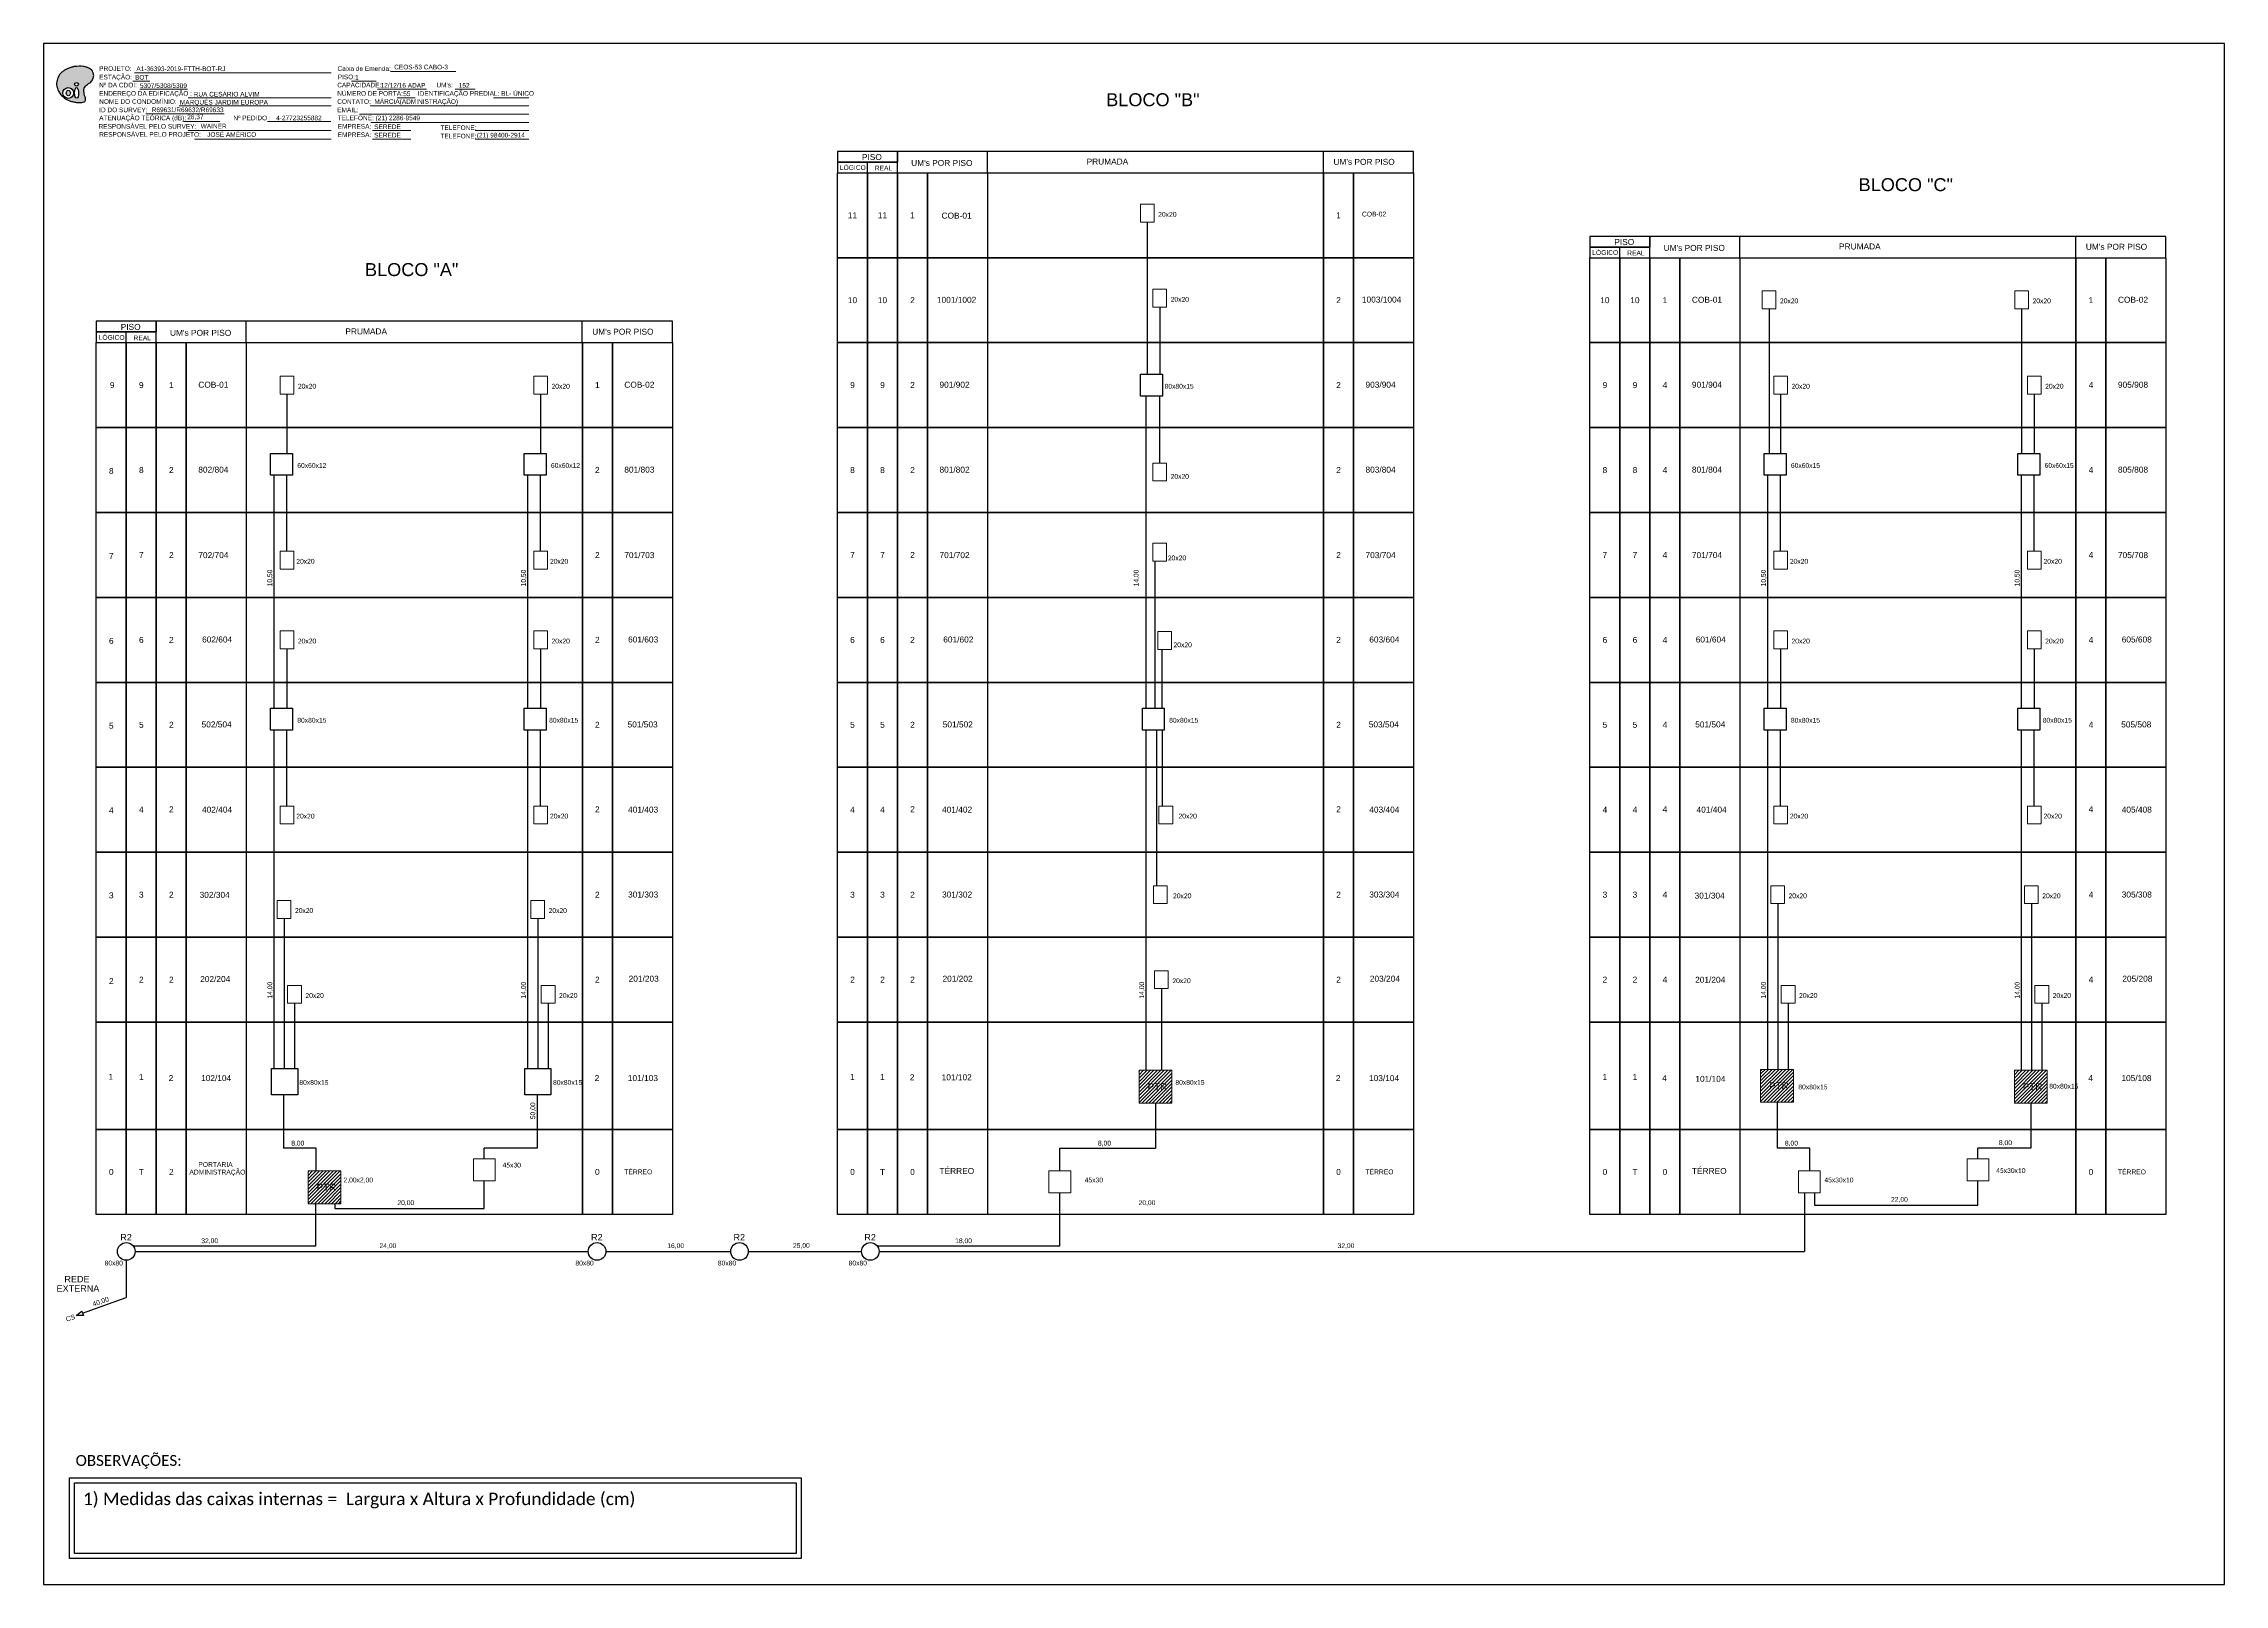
# Model space of a CAD drawing. Header units: millimetres. Extents: x 685560 to 956314, y 7459598 to 7518998.
# Drawn here: x 778887 to 862987, y 7459598 to 7518998 of the extents above; entities that cross this region are included whole.
import ezdxf
from ezdxf.enums import TextEntityAlignment as Align

# ---------------------------------------------------------------- set-up
doc = ezdxf.new("R2010")
doc.units = ezdxf.units.MM
doc.header["$LTSCALE"] = 3
doc.styles.add('ARIAL', font='arial.ttf')
doc.styles.add('WMF-Calibri0', font='calibri.ttf')

# ---------------------------------------------------------------- blocks, each defined once
blk = doc.blocks.new('OI')
h = blk.add_hatch(color=40)
edge = h.paths.add_edge_path()
edge.add_spline(control_points=[(4.35, -0.67), (3.92, -0.99), (3.26, -1.5), (2.81, -2.59), (2.9, -3.5), (3.06, -4.27), (3.31, -4.85), (3.37, -5.39), (3.4, -5.88), (3.2, -6.4), (2.54, -6.61), (1.65, -6.63), (0.55, -6.67), (-0.56, -6.42), (-1.61, -6.14), (-2.77, -5.61), (-3.92, -4.77), (-4.89, -3.7), (-5.34, -2.65), (-5.6, -1.94), (-5.85, -0.96), (-5.71, 0.47), (-5.1, 2.02), (-4.14, 3.02), (-3.3, 3.61), (-2.37, 4.16), (-1.36, 4.44), (-0.56, 4.7), (0.79, 4.85), (2.24, 4.97), (3.79, 4.57), (4.67, 4.21), (5.44, 3.65), (5.76, 2.99), (6.03, 2.21), (6.01, 1.46), (5.72, 0.64), (5.31, 0.08), (4.88, -0.38), (4.51, -0.55), (4.35, -0.67)], knot_values=[0, 0, 0, 0, 1.60434, 2.417191, 3.427595, 4.282808, 4.776746, 5.304182, 5.888771, 6.258406, 6.858137, 7.79129, 8.986195, 10.124242, 11.187857, 12.242908, 13.953784, 15.414161, 16.515391, 17.349188, 17.675853, 19.552021, 21.515531, 22.568638, 23.63245, 24.621084, 25.782718, 26.745347, 27.142653, 29.870543, 31.004649, 31.921532, 32.709589, 33.801391, 34.042471, 35.192333, 35.971461, 36.628871, 37.254359, 37.836911, 37.836911, 37.836911, 37.836911], degree=3, periodic=0)
h.paths.add_polyline_path([(1.13, -0.87, -1), (-0.04, -0.87, -1)], flags=16)
edge = h.paths.add_edge_path(flags=16)
edge.add_ellipse((0.56, -3.59), major_axis=(-0.02, 1.71), ratio=0.361305, start_angle=0, end_angle=360)
h.paths.add_polyline_path([(-0.36, -3.62, -1), (-3.8, -3.62, -1)], flags=16)
edge = h.paths.add_edge_path(flags=0)
edge.add_ellipse((-2.08, -3.62), major_axis=(0, 0.885), ratio=0.758294, start_angle=0, end_angle=360)
at = {"color": 40}
for centre, radius in [((-2.08, -3.62), 1.72), ((0.54, -0.87), 0.587)]:
    blk.add_circle(centre, radius, dxfattribs=at)
blk.add_ellipse((-2.08, -3.62), major_axis=(0, 0.885), ratio=0.758294, start_param=-3.141592653589792, end_param=3.141592653589792, dxfattribs=at)
blk.add_ellipse((0.56, -3.59), major_axis=(-0.02, 1.71), ratio=0.361305, dxfattribs=at)
at = {"color": 40, "start_tangent": (-0.800898, -0.598801), "end_tangent": (-0.800898, -0.598801)}
blk.add_spline([(4.35, -0.67), (3.2, -1.78), (2.9, -2.54), (2.92, -3.55), (3.12, -4.38), (3.28, -4.85), (3.37, -5.37), (3.35, -5.95), (3.2, -6.29), (2.66, -6.55), (1.73, -6.63), (0.54, -6.62), (-0.58, -6.41), (-1.6, -6.11), (-2.56, -5.67), (-3.95, -4.67), (-4.89, -3.56), (-5.37, -2.56), (-5.64, -1.78), (-5.72, -1.46), (-5.63, 0.42), (-4.84, 2.22), (-4.13, 2.99), (-3.27, 3.62), (-2.4, 4.09), (-1.3, 4.47), (-0.37, 4.72), (0.02, 4.77), (2.75, 4.8), (3.85, 4.53), (4.69, 4.16), (5.31, 3.68), (5.85, 2.73), (5.93, 2.5), (5.94, 1.35), (5.67, 0.62), (5.29, 0.08), (4.84, -0.36), (4.35, -0.67)], degree=3, dxfattribs=at)

msp = doc.modelspace()

# ---------------------------------------------------------------- hatches: boundary and pattern name
h = msp.add_hatch()
h.set_pattern_fill('ANSI31', color=1, scale=752.65218, style=0)
h.set_pattern_definition([(45, (798848.55, 7446712.27), (-66.52568, 66.52568), [])])
h.paths.add_polyline_path([(822398, 7479417), (821133, 7479417), (821133, 7478153), (822398, 7478153)])
h.paths.add_polyline_path([(821390, 7478580), (822186, 7478580), (822186, 7478986), (821390, 7478986)], flags=24)
h = msp.add_hatch()
h.set_pattern_fill('ANSI31', color=1, scale=752.65218, style=0)
h.set_pattern_definition([(45, (822819.56, 7446746.78), (-66.52568, 66.52568), [])])
h.paths.add_polyline_path([(846369, 7479452), (845104, 7479452), (845104, 7478187), (846369, 7478187)])
h.paths.add_polyline_path([(845361, 7478614), (846157, 7478614), (846157, 7479021), (845361, 7479021)], flags=24)
h = msp.add_hatch()
h.set_pattern_fill('ANSI31', color=1, scale=752.65218, style=0)
h.set_pattern_definition([(45, (832602.05, 7446712.27), (-66.52568, 66.52568), [])])
h.paths.add_polyline_path([(856151, 7479417), (854887, 7479417), (854887, 7478153), (856151, 7478153)])
h.paths.add_polyline_path([(855143, 7478580), (855940, 7478580), (855940, 7478986), (855143, 7478986)], flags=24)
h = msp.add_hatch()
h.set_pattern_fill('ANSI31', color=1, scale=752.65218, style=0)
h.set_pattern_definition([(45, (766803.12, 7442834.48), (-66.52568, 66.52568), [])])
h.paths.add_polyline_path([(790353, 7475539), (789088, 7475539), (789088, 7474275), (790353, 7474275)])
h.paths.add_polyline_path([(789344, 7474702), (790141, 7474702), (790141, 7475109), (789344, 7475109)], flags=24)

# ---------------------------------------------------------------- linework, layer by layer
for points in [[(778887, 7459598), (862987, 7459598), (862987, 7518998), (778887, 7518998)], [(809502, 7514019), (810660, 7514019), (810660, 7510745), (809502, 7510745)], [(810660, 7514019), (811817, 7514019), (811817, 7510745), (810660, 7510745)], [(811817, 7514019), (828246, 7514019), (828246, 7510745), (811817, 7510745)], [(811817, 7514019), (812974, 7514019), (812974, 7510745), (811817, 7510745)], [(812974, 7514019), (815289, 7514019), (815289, 7510745), (812974, 7510745)], [(828246, 7514019), (829403, 7514019), (829403, 7510745), (828246, 7510745)], [(829403, 7514019), (831718, 7514019), (831718, 7510745), (829403, 7510745)], [(809502, 7510745), (810660, 7510745), (810660, 7507471), (809502, 7507471)], [(810660, 7510745), (811817, 7510745), (811817, 7507471), (810660, 7507471)], [(811817, 7510745), (828246, 7510745), (828246, 7507471), (811817, 7507471)], [(811817, 7510745), (812974, 7510745), (812974, 7507471), (811817, 7507471)], [(812974, 7510745), (815289, 7510745), (815289, 7507471), (812974, 7507471)], [(828246, 7510745), (829403, 7510745), (829403, 7507471), (828246, 7507471)], [(829403, 7510745), (831718, 7510745), (831718, 7507471), (829403, 7507471)], [(838520, 7510745), (839677, 7510745), (839677, 7507471), (838520, 7507471)], [(839677, 7510745), (840834, 7510745), (840834, 7507471), (839677, 7507471)], [(840834, 7510745), (857264, 7510745), (857264, 7507471), (840834, 7507471)], [(840834, 7510745), (841992, 7510745), (841992, 7507471), (840834, 7507471)], [(841992, 7510745), (844306, 7510745), (844306, 7507471), (841992, 7507471)], [(857264, 7510745), (858421, 7510745), (858421, 7507471), (857264, 7507471)], [(858421, 7510745), (860735, 7510745), (860735, 7507471), (858421, 7507471)], [(780919, 7507471), (782076, 7507471), (782076, 7504196), (780919, 7504196)], [(782076, 7507471), (783233, 7507471), (783233, 7504196), (782076, 7504196)], [(783233, 7507471), (799663, 7507471), (799663, 7504196), (783233, 7504196)], [(783233, 7507471), (784391, 7507471), (784391, 7504196), (783233, 7504196)], [(784391, 7507471), (786705, 7507471), (786705, 7504196), (784391, 7504196)], [(799663, 7507471), (800820, 7507471), (800820, 7504196), (799663, 7504196)], [(800820, 7507471), (803135, 7507471), (803135, 7504196), (800820, 7504196)], [(809502, 7507471), (810660, 7507471), (810660, 7504196), (809502, 7504196)], [(810660, 7507471), (811817, 7507471), (811817, 7504196), (810660, 7504196)], [(811817, 7507471), (828246, 7507471), (828246, 7504196), (811817, 7504196)], [(811817, 7507471), (812974, 7507471), (812974, 7504196), (811817, 7504196)], [(812974, 7507471), (815289, 7507471), (815289, 7504196), (812974, 7504196)], [(828246, 7507471), (829403, 7507471), (829403, 7504196), (828246, 7504196)], [(829403, 7507471), (831718, 7507471), (831718, 7504196), (829403, 7504196)], [(838520, 7507471), (839677, 7507471), (839677, 7504196), (838520, 7504196)], [(839677, 7507471), (840834, 7507471), (840834, 7504196), (839677, 7504196)], [(840834, 7507471), (857264, 7507471), (857264, 7504196), (840834, 7504196)], [(840834, 7507471), (841992, 7507471), (841992, 7504196), (840834, 7504196)], [(841992, 7507471), (844306, 7507471), (844306, 7504196), (841992, 7504196)], [(857264, 7507471), (858421, 7507471), (858421, 7504196), (857264, 7504196)], [(858421, 7507471), (860735, 7507471), (860735, 7504196), (858421, 7504196)], [(780919, 7504196), (782076, 7504196), (782076, 7500922), (780919, 7500922)], [(782076, 7504196), (783233, 7504196), (783233, 7500922), (782076, 7500922)], [(783233, 7504196), (799663, 7504196), (799663, 7500922), (783233, 7500922)], [(783233, 7504196), (784391, 7504196), (784391, 7500922), (783233, 7500922)], [(784391, 7504196), (786705, 7504196), (786705, 7500922), (784391, 7500922)], [(799663, 7504196), (800820, 7504196), (800820, 7500922), (799663, 7500922)], [(800820, 7504196), (803135, 7504196), (803135, 7500922), (800820, 7500922)], [(809502, 7504196), (810660, 7504196), (810660, 7500922), (809502, 7500922)], [(810660, 7504196), (811817, 7504196), (811817, 7500922), (810660, 7500922)], [(811817, 7504196), (828246, 7504196), (828246, 7500922), (811817, 7500922)], [(811817, 7504196), (812974, 7504196), (812974, 7500922), (811817, 7500922)], [(812974, 7504196), (815289, 7504196), (815289, 7500922), (812974, 7500922)], [(828246, 7504196), (829403, 7504196), (829403, 7500922), (828246, 7500922)], [(829403, 7504196), (831718, 7504196), (831718, 7500922), (829403, 7500922)], [(838520, 7504196), (839677, 7504196), (839677, 7500922), (838520, 7500922)], [(839677, 7504196), (840834, 7504196), (840834, 7500922), (839677, 7500922)], [(840834, 7504196), (857264, 7504196), (857264, 7500922), (840834, 7500922)], [(840834, 7504196), (841992, 7504196), (841992, 7500922), (840834, 7500922)], [(841992, 7504196), (844306, 7504196), (844306, 7500922), (841992, 7500922)], [(857264, 7504196), (858421, 7504196), (858421, 7500922), (857264, 7500922)], [(858421, 7504196), (860735, 7504196), (860735, 7500922), (858421, 7500922)], [(780919, 7500922), (782076, 7500922), (782076, 7497647), (780919, 7497647)], [(782076, 7500922), (783233, 7500922), (783233, 7497647), (782076, 7497647)], [(783233, 7500922), (799663, 7500922), (799663, 7497647), (783233, 7497647)], [(783233, 7500922), (784391, 7500922), (784391, 7497647), (783233, 7497647)], [(784391, 7500922), (786705, 7500922), (786705, 7497647), (784391, 7497647)], [(799663, 7500922), (800820, 7500922), (800820, 7497647), (799663, 7497647)], [(800820, 7500922), (803135, 7500922), (803135, 7497647), (800820, 7497647)], [(809502, 7500922), (810660, 7500922), (810660, 7497647), (809502, 7497647)], [(810660, 7500922), (811817, 7500922), (811817, 7497647), (810660, 7497647)], [(811817, 7500922), (828246, 7500922), (828246, 7497647), (811817, 7497647)], [(811817, 7500922), (812974, 7500922), (812974, 7497647), (811817, 7497647)], [(812974, 7500922), (815289, 7500922), (815289, 7497647), (812974, 7497647)], [(828246, 7500922), (829403, 7500922), (829403, 7497647), (828246, 7497647)], [(829403, 7500922), (831718, 7500922), (831718, 7497647), (829403, 7497647)], [(838520, 7500922), (839677, 7500922), (839677, 7497647), (838520, 7497647)], [(839677, 7500922), (840834, 7500922), (840834, 7497647), (839677, 7497647)], [(840834, 7500922), (857264, 7500922), (857264, 7497647), (840834, 7497647)], [(840834, 7500922), (841992, 7500922), (841992, 7497647), (840834, 7497647)], [(841992, 7500922), (844306, 7500922), (844306, 7497647), (841992, 7497647)], [(857264, 7500922), (858421, 7500922), (858421, 7497647), (857264, 7497647)], [(858421, 7500922), (860735, 7500922), (860735, 7497647), (858421, 7497647)], [(780919, 7497647), (782076, 7497647), (782076, 7494373), (780919, 7494373)], [(782076, 7497647), (783233, 7497647), (783233, 7494373), (782076, 7494373)], [(783233, 7497647), (799663, 7497647), (799663, 7494373), (783233, 7494373)], [(783233, 7497647), (784391, 7497647), (784391, 7494373), (783233, 7494373)], [(784391, 7497647), (786705, 7497647), (786705, 7494373), (784391, 7494373)], [(799663, 7497647), (800820, 7497647), (800820, 7494373), (799663, 7494373)], [(800820, 7497647), (803135, 7497647), (803135, 7494373), (800820, 7494373)], [(809502, 7497647), (810660, 7497647), (810660, 7494373), (809502, 7494373)], [(810660, 7497647), (811817, 7497647), (811817, 7494373), (810660, 7494373)], [(811817, 7497647), (828246, 7497647), (828246, 7494373), (811817, 7494373)], [(811817, 7497647), (812974, 7497647), (812974, 7494373), (811817, 7494373)], [(812974, 7497647), (815289, 7497647), (815289, 7494373), (812974, 7494373)], [(828246, 7497647), (829403, 7497647), (829403, 7494373), (828246, 7494373)], [(829403, 7497647), (831718, 7497647), (831718, 7494373), (829403, 7494373)], [(838520, 7497647), (839677, 7497647), (839677, 7494373), (838520, 7494373)], [(839677, 7497647), (840834, 7497647), (840834, 7494373), (839677, 7494373)], [(840834, 7497647), (857264, 7497647), (857264, 7494373), (840834, 7494373)], [(840834, 7497647), (841992, 7497647), (841992, 7494373), (840834, 7494373)], [(841992, 7497647), (844306, 7497647), (844306, 7494373), (841992, 7494373)], [(857264, 7497647), (858421, 7497647), (858421, 7494373), (857264, 7494373)], [(858421, 7497647), (860735, 7497647), (860735, 7494373), (858421, 7494373)], [(780919, 7494373), (782076, 7494373), (782076, 7491099), (780919, 7491099)], [(782076, 7494373), (783233, 7494373), (783233, 7491099), (782076, 7491099)], [(783233, 7494373), (799663, 7494373), (799663, 7491099), (783233, 7491099)], [(783233, 7494373), (784391, 7494373), (784391, 7491099), (783233, 7491099)], [(784391, 7494373), (786705, 7494373), (786705, 7491099), (784391, 7491099)], [(799663, 7494373), (800820, 7494373), (800820, 7491099), (799663, 7491099)], [(800820, 7494373), (803135, 7494373), (803135, 7491099), (800820, 7491099)], [(809502, 7494373), (810660, 7494373), (810660, 7491099), (809502, 7491099)], [(810660, 7494373), (811817, 7494373), (811817, 7491099), (810660, 7491099)], [(811817, 7494373), (828246, 7494373), (828246, 7491099), (811817, 7491099)], [(811817, 7494373), (812974, 7494373), (812974, 7491099), (811817, 7491099)], [(812974, 7494373), (815289, 7494373), (815289, 7491099), (812974, 7491099)], [(828246, 7494373), (829403, 7494373), (829403, 7491099), (828246, 7491099)], [(829403, 7494373), (831718, 7494373), (831718, 7491099), (829403, 7491099)], [(838520, 7494373), (839677, 7494373), (839677, 7491099), (838520, 7491099)], [(839677, 7494373), (840834, 7494373), (840834, 7491099), (839677, 7491099)], [(840834, 7494373), (857264, 7494373), (857264, 7491099), (840834, 7491099)], [(840834, 7494373), (841992, 7494373), (841992, 7491099), (840834, 7491099)], [(841992, 7494373), (844306, 7494373), (844306, 7491099), (841992, 7491099)], [(857264, 7494373), (858421, 7494373), (858421, 7491099), (857264, 7491099)], [(858421, 7494373), (860735, 7494373), (860735, 7491099), (858421, 7491099)], [(780919, 7491099), (782076, 7491099), (782076, 7487824), (780919, 7487824)], [(782076, 7491099), (783233, 7491099), (783233, 7487824), (782076, 7487824)], [(783233, 7491099), (799663, 7491099), (799663, 7487824), (783233, 7487824)], [(783233, 7491099), (784391, 7491099), (784391, 7487824), (783233, 7487824)], [(784391, 7491099), (786705, 7491099), (786705, 7487824), (784391, 7487824)], [(799663, 7491099), (800820, 7491099), (800820, 7487824), (799663, 7487824)], [(800820, 7491099), (803135, 7491099), (803135, 7487824), (800820, 7487824)], [(809502, 7491099), (810660, 7491099), (810660, 7487824), (809502, 7487824)], [(810660, 7491099), (811817, 7491099), (811817, 7487824), (810660, 7487824)], [(811817, 7491099), (828246, 7491099), (828246, 7487824), (811817, 7487824)], [(811817, 7491099), (812974, 7491099), (812974, 7487824), (811817, 7487824)], [(812974, 7491099), (815289, 7491099), (815289, 7487824), (812974, 7487824)], [(828246, 7491099), (829403, 7491099), (829403, 7487824), (828246, 7487824)], [(829403, 7491099), (831718, 7491099), (831718, 7487824), (829403, 7487824)], [(838520, 7491099), (839677, 7491099), (839677, 7487824), (838520, 7487824)], [(839677, 7491099), (840834, 7491099), (840834, 7487824), (839677, 7487824)], [(840834, 7491099), (857264, 7491099), (857264, 7487824), (840834, 7487824)], [(840834, 7491099), (841992, 7491099), (841992, 7487824), (840834, 7487824)], [(841992, 7491099), (844306, 7491099), (844306, 7487824), (841992, 7487824)], [(857264, 7491099), (858421, 7491099), (858421, 7487824), (857264, 7487824)], [(858421, 7491099), (860735, 7491099), (860735, 7487824), (858421, 7487824)], [(780919, 7487824), (782076, 7487824), (782076, 7484550), (780919, 7484550)], [(782076, 7487824), (783233, 7487824), (783233, 7484550), (782076, 7484550)], [(783233, 7487824), (799663, 7487824), (799663, 7484550), (783233, 7484550)], [(783233, 7487824), (784391, 7487824), (784391, 7484550), (783233, 7484550)], [(784391, 7487824), (786705, 7487824), (786705, 7484550), (784391, 7484550)], [(799663, 7487824), (800820, 7487824), (800820, 7484550), (799663, 7484550)], [(800820, 7487824), (803135, 7487824), (803135, 7484550), (800820, 7484550)], [(809502, 7487824), (810660, 7487824), (810660, 7484550), (809502, 7484550)], [(810660, 7487824), (811817, 7487824), (811817, 7484550), (810660, 7484550)], [(811817, 7487824), (828246, 7487824), (828246, 7484550), (811817, 7484550)], [(811817, 7487824), (812974, 7487824), (812974, 7484550), (811817, 7484550)], [(812974, 7487824), (815289, 7487824), (815289, 7484550), (812974, 7484550)], [(828246, 7487824), (829403, 7487824), (829403, 7484550), (828246, 7484550)], [(829403, 7487824), (831718, 7487824), (831718, 7484550), (829403, 7484550)], [(838520, 7487824), (839677, 7487824), (839677, 7484550), (838520, 7484550)], [(839677, 7487824), (840834, 7487824), (840834, 7484550), (839677, 7484550)], [(840834, 7487824), (857264, 7487824), (857264, 7484550), (840834, 7484550)], [(840834, 7487824), (841992, 7487824), (841992, 7484550), (840834, 7484550)], [(841992, 7487824), (844306, 7487824), (844306, 7484550), (841992, 7484550)], [(857264, 7487824), (858421, 7487824), (858421, 7484550), (857264, 7484550)], [(858421, 7487824), (860735, 7487824), (860735, 7484550), (858421, 7484550)], [(780919, 7484550), (782076, 7484550), (782076, 7481276), (780919, 7481276)], [(782076, 7484550), (783233, 7484550), (783233, 7481276), (782076, 7481276)], [(783233, 7484550), (799663, 7484550), (799663, 7481276), (783233, 7481276)], [(783233, 7484550), (784391, 7484550), (784391, 7481276), (783233, 7481276)], [(784391, 7484550), (786705, 7484550), (786705, 7481276), (784391, 7481276)], [(799663, 7484550), (800820, 7484550), (800820, 7481276), (799663, 7481276)], [(800820, 7484550), (803135, 7484550), (803135, 7481276), (800820, 7481276)], [(809502, 7484550), (810660, 7484550), (810660, 7481276), (809502, 7481276)], [(810660, 7484550), (811817, 7484550), (811817, 7481276), (810660, 7481276)], [(811817, 7484550), (828246, 7484550), (828246, 7481276), (811817, 7481276)], [(811817, 7484550), (812974, 7484550), (812974, 7481276), (811817, 7481276)], [(812974, 7484550), (815289, 7484550), (815289, 7481276), (812974, 7481276)], [(828246, 7484550), (829403, 7484550), (829403, 7481276), (828246, 7481276)], [(829403, 7484550), (831718, 7484550), (831718, 7481276), (829403, 7481276)], [(838520, 7484550), (839677, 7484550), (839677, 7481276), (838520, 7481276)], [(839677, 7484550), (840834, 7484550), (840834, 7481276), (839677, 7481276)], [(840834, 7484550), (857264, 7484550), (857264, 7481276), (840834, 7481276)], [(840834, 7484550), (841992, 7484550), (841992, 7481276), (840834, 7481276)], [(841992, 7484550), (844306, 7484550), (844306, 7481276), (841992, 7481276)], [(857264, 7484550), (858421, 7484550), (858421, 7481276), (857264, 7481276)], [(858421, 7484550), (860735, 7484550), (860735, 7481276), (858421, 7481276)], [(780919, 7481276), (782076, 7481276), (782076, 7477137), (780919, 7477137)], [(782076, 7481276), (783233, 7481276), (783233, 7477137), (782076, 7477137)], [(783233, 7481276), (799663, 7481276), (799663, 7477137), (783233, 7477137)], [(783233, 7481276), (784391, 7481276), (784391, 7477137), (783233, 7477137)], [(784391, 7481276), (786705, 7481276), (786705, 7477137), (784391, 7477137)], [(799663, 7481276), (800820, 7481276), (800820, 7477137), (799663, 7477137)], [(800820, 7481276), (803135, 7481276), (803135, 7477137), (800820, 7477137)], [(809502, 7481276), (810660, 7481276), (810660, 7477137), (809502, 7477137)], [(810660, 7481276), (811817, 7481276), (811817, 7477137), (810660, 7477137)], [(811817, 7481276), (828246, 7481276), (828246, 7477137), (811817, 7477137)], [(811817, 7481276), (812974, 7481276), (812974, 7477137), (811817, 7477137)], [(812974, 7481276), (815289, 7481276), (815289, 7477137), (812974, 7477137)], [(828246, 7481276), (829403, 7481276), (829403, 7477137), (828246, 7477137)], [(829403, 7481276), (831718, 7481276), (831718, 7477137), (829403, 7477137)], [(838520, 7481276), (839677, 7481276), (839677, 7477137), (838520, 7477137)], [(839677, 7481276), (840834, 7481276), (840834, 7477137), (839677, 7477137)], [(840834, 7481276), (857264, 7481276), (857264, 7477137), (840834, 7477137)], [(840834, 7481276), (841992, 7481276), (841992, 7477137), (840834, 7477137)], [(841992, 7481276), (844306, 7481276), (844306, 7477137), (841992, 7477137)], [(857264, 7481276), (858421, 7481276), (858421, 7477137), (857264, 7477137)], [(858421, 7481276), (860735, 7481276), (860735, 7477137), (858421, 7477137)], [(780919, 7477137), (782076, 7477137), (782076, 7473862), (780919, 7473862)], [(782076, 7477137), (783233, 7477137), (783233, 7473862), (782076, 7473862)], [(783233, 7477137), (799663, 7477137), (799663, 7473862), (783233, 7473862)], [(783233, 7477137), (784391, 7477137), (784391, 7473862), (783233, 7473862)], [(784391, 7477137), (786705, 7477137), (786705, 7473862), (784391, 7473862)], [(799663, 7477137), (800820, 7477137), (800820, 7473862), (799663, 7473862)], [(800820, 7477137), (803135, 7477137), (803135, 7473862), (800820, 7473862)], [(809502, 7477137), (810660, 7477137), (810660, 7473862), (809502, 7473862)], [(810660, 7477137), (811817, 7477137), (811817, 7473862), (810660, 7473862)], [(811817, 7477137), (828246, 7477137), (828246, 7473862), (811817, 7473862)], [(811817, 7477137), (812974, 7477137), (812974, 7473862), (811817, 7473862)], [(812974, 7477137), (815289, 7477137), (815289, 7473862), (812974, 7473862)], [(828246, 7477137), (829403, 7477137), (829403, 7473862), (828246, 7473862)], [(829403, 7477137), (831718, 7477137), (831718, 7473862), (829403, 7473862)], [(838520, 7477137), (839677, 7477137), (839677, 7473862), (838520, 7473862)], [(839677, 7477137), (840834, 7477137), (840834, 7473862), (839677, 7473862)], [(840834, 7477137), (857264, 7477137), (857264, 7473862), (840834, 7473862)], [(840834, 7477137), (841992, 7477137), (841992, 7473862), (840834, 7473862)], [(841992, 7477137), (844306, 7477137), (844306, 7473862), (841992, 7473862)], [(857264, 7477137), (858421, 7477137), (858421, 7473862), (857264, 7473862)], [(858421, 7477137), (860735, 7477137), (860735, 7473862), (858421, 7473862)], [(779881, 7463708), (808106, 7463708), (808106, 7460591), (779881, 7460591)], [(780081, 7463508), (807906, 7463508), (807906, 7460791), (780081, 7460791)]]:
    msp.add_lwpolyline(points, close=True)
at = {"color": 7, "lineweight": 0}
for points in [[(782386, 7517873), (789983, 7517873)], [(792267, 7517922), (794780, 7517922)], [(782334, 7517545), (782989, 7517545)], [(782601, 7517238), (784440, 7517238)], [(784457, 7516914), (789983, 7516914)], [(790763, 7517549), (791711, 7517549)], [(791768, 7517238), (793647, 7517238)], [(792526, 7516914), (793221, 7516914)], [(794762, 7517238), (795528, 7517238)], [(796243, 7516914), (797599, 7516914)], [(782832, 7516296), (785851, 7516296)], [(784116, 7516603), (789983, 7516603)], [(791075, 7516279), (797602, 7516279)], [(791479, 7516603), (797602, 7516603)], [(784286, 7516000), (785680, 7516000)], [(784457, 7515644), (789983, 7515644)], [(784706, 7515320), (789983, 7515320)], [(787519, 7516000), (789969, 7516000)], [(791504, 7515955), (797602, 7515955)], [(791565, 7515644), (793045, 7515644)], [(791565, 7515320), (793045, 7515320)], [(795525, 7515644), (797602, 7515644)], [(795525, 7515320), (797602, 7515320)]]:
    msp.add_lwpolyline(points, dxfattribs=at)
at = {"color": 0}
for points in [[(809502, 7514431), (811817, 7514431), (811817, 7514842), (809502, 7514842)], [(809502, 7514019), (811817, 7514019), (811817, 7514431), (809502, 7514431)], [(838520, 7511156), (840834, 7511156), (840834, 7511567), (838520, 7511567)], [(838520, 7510745), (840834, 7510745), (840834, 7511156), (838520, 7511156)], [(780919, 7507882), (783233, 7507882), (783233, 7508293), (780919, 7508293)], [(780919, 7507471), (783233, 7507471), (783233, 7507882), (780919, 7507882)]]:
    msp.add_lwpolyline(points, close=True, dxfattribs=at)
at = {"linetype": 'Continuous'}
for points in [[(810660, 7514019), (810660, 7514431)], [(815289, 7514019), (815289, 7514842)], [(839677, 7510745), (839677, 7511156)], [(844306, 7510745), (844306, 7511567)], [(782076, 7507471), (782076, 7507882)], [(786705, 7507471), (786705, 7508293)]]:
    msp.add_lwpolyline(points, dxfattribs=at)
for points in [[(811817, 7514019), (831718, 7514019), (831718, 7514842), (811817, 7514842), (811817, 7514842), (811817, 7514431)], [(828245, 7514019), (828245, 7514842)], [(821449, 7512114), (821449, 7506255)], [(840834, 7510745), (860735, 7510745), (860735, 7511567), (840834, 7511567), (840834, 7511567), (840834, 7511156)], [(857262, 7510745), (857262, 7511567)], [(821930, 7508840), (821930, 7506255)], [(845428, 7508780), (845428, 7503202)], [(855169, 7508780), (855169, 7503202)], [(783233, 7507471), (803135, 7507471), (803135, 7508293), (783233, 7508293), (783233, 7508293), (783233, 7507882)], [(799661, 7507471), (799661, 7508293)], [(788273, 7505489), (788273, 7503202)], [(798055, 7505489), (798055, 7503202)], [(821407, 7493379), (821407, 7505412)], [(821930, 7502827), (821930, 7505412)], [(845874, 7505489), (845874, 7503202)], [(855656, 7505489), (855656, 7503202)], [(787783, 7493379), (787783, 7502359)], [(788273, 7499429), (788273, 7502359)], [(797565, 7493379), (797565, 7502359)], [(798055, 7499429), (798055, 7502359)], [(845384, 7493379), (845384, 7502359)], [(845874, 7499429), (845874, 7502359)], [(855166, 7493379), (855166, 7502359)], [(855656, 7499429), (855656, 7502359)], [(821735, 7499051), (821735, 7493379)], [(788273, 7495665), (788273, 7493379)], [(798055, 7495665), (798055, 7493379)], [(822026, 7493379), (822026, 7495646)], [(845874, 7495665), (845874, 7493379)], [(855656, 7495665), (855656, 7493379)], [(787783, 7489261), (787783, 7492536)], [(788273, 7489606), (788273, 7492536)], [(797565, 7489261), (797565, 7492536)], [(798055, 7489606), (798055, 7492536)], [(821407, 7489261), (821407, 7492536)], [(821820, 7486532), (821820, 7492536)], [(822033, 7489606), (822033, 7492536)], [(845384, 7489261), (845384, 7492536)], [(845874, 7489606), (845874, 7492536)], [(855166, 7489261), (855166, 7492536)], [(855656, 7489606), (855656, 7492536)], [(787783, 7479485), (787783, 7489261)], [(797565, 7479485), (797565, 7489261)], [(821407, 7479417), (821407, 7489261)], [(845384, 7479452), (845384, 7489261)], [(855166, 7479417), (855166, 7489261)], [(845760, 7485842), (845760, 7479452)], [(855543, 7485842), (855543, 7479417)], [(788159, 7485276), (788159, 7479485)], [(797942, 7485276), (797942, 7479485)], [(821996, 7482568), (821996, 7479417)], [(788564, 7482002), (788564, 7479485)], [(798346, 7482002), (798346, 7479485)], [(846164, 7482002), (846164, 7479452)], [(855947, 7482002), (855947, 7479417)], [(788144, 7478473), (788144, 7476410)], [(797926, 7478473), (797926, 7476410)], [(845737, 7478187), (845737, 7476410)], [(821766, 7478153), (821766, 7476410)], [(855527, 7478153), (855527, 7476410)], [(789396, 7475539), (789396, 7476410), (788144, 7476410)], [(797926, 7476410), (797926, 7476410), (795882, 7476410)], [(795882, 7475998), (795882, 7476410)], [(818075, 7475539), (818075, 7476410), (821766, 7476410)], [(846997, 7475539), (846997, 7476410), (845737, 7476410)], [(855527, 7476410), (855527, 7476410), (853483, 7476410)], [(853483, 7475998), (853483, 7476410)], [(790122, 7474275), (790122, 7474094), (795882, 7474094), (795882, 7475155)], [(847175, 7474696), (847175, 7474221), (853483, 7474221), (853483, 7475155)]]:
    msp.add_lwpolyline(points)
at = {"color": 0, "lineweight": 0}
for points in [[(821184, 7512804), (821713, 7512804), (821713, 7512114), (821184, 7512114)], [(821665, 7509529), (822195, 7509529), (822195, 7508840), (821665, 7508840)], [(845163, 7509470), (845693, 7509470), (845693, 7508780), (845163, 7508780)], [(854904, 7509470), (855434, 7509470), (855434, 7508780), (854904, 7508780)], [(788008, 7506178), (788538, 7506178), (788538, 7505489), (788008, 7505489)], [(797790, 7506178), (798320, 7506178), (798320, 7505489), (797790, 7505489)], [(845609, 7506178), (846138, 7506178), (846138, 7505489), (845609, 7505489)], [(855391, 7506178), (855921, 7506178), (855921, 7505489), (855391, 7505489)], [(822195, 7502137), (821665, 7502137), (821665, 7502827), (822195, 7502827)], [(788538, 7498740), (788008, 7498740), (788008, 7499429), (788538, 7499429)], [(798320, 7498740), (797790, 7498740), (797790, 7499429), (798320, 7499429)], [(821662, 7499740), (822192, 7499740), (822192, 7499051), (821662, 7499051)], [(846138, 7498740), (845609, 7498740), (845609, 7499429), (846138, 7499429)], [(855921, 7498740), (855391, 7498740), (855391, 7499429), (855921, 7499429)], [(788008, 7496355), (788538, 7496355), (788538, 7495665), (788008, 7495665)], [(797790, 7496355), (798320, 7496355), (798320, 7495665), (797790, 7495665)], [(821859, 7496336), (822389, 7496336), (822389, 7495646), (821859, 7495646)], [(845609, 7496355), (846138, 7496355), (846138, 7495665), (845609, 7495665)], [(855391, 7496355), (855921, 7496355), (855921, 7495665), (855391, 7495665)], [(788538, 7488917), (788008, 7488917), (788008, 7489606), (788538, 7489606)], [(798320, 7488917), (797790, 7488917), (797790, 7489606), (798320, 7489606)], [(822429, 7488917), (821899, 7488917), (821899, 7489606), (822429, 7489606)], [(846138, 7488917), (845609, 7488917), (845609, 7489606), (846138, 7489606)], [(855921, 7488917), (855391, 7488917), (855391, 7489606), (855921, 7489606)], [(787894, 7485966), (788424, 7485966), (788424, 7485276), (787894, 7485276)], [(797677, 7485966), (798207, 7485966), (798207, 7485276), (797677, 7485276)], [(822216, 7485842), (821686, 7485842), (821686, 7486532), (822216, 7486532)], [(845495, 7486532), (846025, 7486532), (846025, 7485842), (845495, 7485842)], [(855278, 7486532), (855808, 7486532), (855808, 7485842), (855278, 7485842)], [(821731, 7483258), (822261, 7483258), (822261, 7482568), (821731, 7482568)], [(788299, 7482691), (788828, 7482691), (788828, 7482002), (788299, 7482002)], [(798081, 7482691), (798611, 7482691), (798611, 7482002), (798081, 7482002)], [(845900, 7482691), (846429, 7482691), (846429, 7482002), (845900, 7482002)], [(855682, 7482691), (856212, 7482691), (856212, 7482002), (855682, 7482002)]]:
    msp.add_lwpolyline(points, close=True, dxfattribs=at)
at = {"color": 1}
for points in [[(821192, 7506255), (822035, 7506255), (822035, 7505412), (821192, 7505412)], [(787640, 7503202), (788483, 7503202), (788483, 7502359), (787640, 7502359)], [(797422, 7503202), (798265, 7503202), (798265, 7502359), (797422, 7502359)], [(845241, 7503202), (846084, 7503202), (846084, 7502359), (845241, 7502359)], [(855023, 7503202), (855866, 7503202), (855866, 7502359), (855023, 7502359)], [(787640, 7493379), (788483, 7493379), (788483, 7492536), (787640, 7492536)], [(797422, 7493379), (798265, 7493379), (798265, 7492536), (797422, 7492536)], [(821264, 7493379), (822107, 7493379), (822107, 7492536), (821264, 7492536)], [(845241, 7493379), (846084, 7493379), (846084, 7492536), (845241, 7492536)], [(855023, 7493379), (855866, 7493379), (855866, 7492536), (855023, 7492536)], [(787677, 7479485), (788689, 7479485), (788689, 7478473), (787677, 7478473)], [(797440, 7479485), (798451, 7479485), (798451, 7478473), (797440, 7478473)]]:
    msp.add_lwpolyline(points, close=True, dxfattribs=at)
at = {"color": 1, "lineweight": 0}
for points in [[(821133, 7479417), (822398, 7479417), (822398, 7478153), (821133, 7478153)], [(845104, 7479452), (846369, 7479452), (846369, 7478187), (845104, 7478187)], [(854887, 7479417), (856151, 7479417), (856151, 7478153), (854887, 7478153)], [(789088, 7475539), (790353, 7475539), (790353, 7474275), (789088, 7474275)]]:
    msp.add_lwpolyline(points, close=True, dxfattribs=at)
at = {"lineweight": 0}
for points in [[(795461, 7475998), (796304, 7475998), (796304, 7475155), (795461, 7475155)], [(853062, 7475998), (853905, 7475998), (853905, 7475155), (853062, 7475155)], [(817653, 7475539), (818496, 7475539), (818496, 7474696), (817653, 7474696)], [(846558, 7475539), (847401, 7475539), (847401, 7474696), (846558, 7474696)]]:
    msp.add_lwpolyline(points, close=True, dxfattribs=at)
at = {"color": 3}
for points in [[(782336, 7472653), (789380, 7472653), (789380, 7474275)], [(811030, 7472653), (818075, 7472653), (818075, 7474696)], [(846795, 7474696), (846795, 7472434)], [(782415, 7472434), (799891, 7472434)], [(800571, 7472434), (805384, 7472434)], [(806064, 7472434), (810429, 7472434)], [(811109, 7472434), (846795, 7472434)]]:
    msp.add_lwpolyline(points, dxfattribs=at)
at = {"color": 1}
for points in [[(782075, 7472094), (782069, 7470654)], [(780392, 7470050), (782069, 7470654)], [(780422, 7469966), (780147, 7469962), (780361, 7470135), (780422, 7469966)]]:
    msp.add_lwpolyline(points, dxfattribs=at)
for centre in [(782075, 7472434), (800231, 7472434), (805724, 7472434), (810769, 7472434)]:
    msp.add_circle(centre, 340)

# ---------------------------------------------------------------- block references
at = {"color": 7, "xscale": 121.392392519577, "yscale": 121.392392553389, "zscale": 121.3923925163967, "rotation": 0.1532895858424417}
msp.add_blockref('OI', (780090, 7517535), dxfattribs=at)

# ---------------------------------------------------------------- texts
at = {"color": 7, "lineweight": 0, "style": 'ARIAL'}
for s, height, p in [('PROJETO:', 179.3, (781030, 7517947)), ('ESTAÇÃO:', 179.3, (781030, 7517619)), ('Caixa de Emenda:', 179.27, (790221, 7517947)), ('PISO:', 179.3, (790229, 7517624)), ('Nº DA CDOI:', 179.27, (781030, 7517312)), ('ENDEREÇO DA EDIFICAÇÃO :', 179.27, (781030, 7516989)), ('NOME DO CONDOMÍNIO:', 179.27, (781030, 7516677)), ('CAPACIDADE:', 179.27, (790211, 7517312)), ('CONTATO:  MÁRCIA(ADMINISTRAÇÃO) ', 179.27, (790211, 7516677)), ('NÚMERO DE PORTA:', 179.27, (790211, 7516989)), ('IDENTIFICAÇÃO PREDIAL: BL- ÚNICO', 179.27, (793319, 7516989)), ("UM's:", 179.3, (794035, 7517312)), ('ATENUAÇÃO TEÓRICA (dB):', 179.27, (781030, 7516043)), ('ID DO SURVEY:', 179.27, (781030, 7516354)), ('Nº PEDIDO :   4-27723255882', 179.27, (786205, 7516043)), ('EMAIL:', 179.3, (790211, 7516354)), ('TELEFONE: (21) 2286-9549 ', 179.27, (790229, 7516043)), ('RESPONSÁVEL PELO SURVEY:', 179.27, (781006, 7515719)), ('RESPONSÁVEL PELO PROJETO:', 179.27, (781030, 7515408)), ('EMPRESA:', 179.3, (790229, 7515719)), ('EMPRESA:', 179.3, (790229, 7515395)), ('TELEFONE:', 179.3, (794189, 7515668)), ('TELEFONE:', 179.3, (794189, 7515345))]:
    msp.add_text(s, height=height, dxfattribs=at).set_placement(p)
at = {"color": 7, "style": 'ARIAL'}
for s, height, p in [('BOT', 179.3, (782414, 7517610)), ('A1-36393-2019-FTTH-BOT-RJ ', 179.27, (782465, 7517938)), ('1', 179, (790898, 7517609)), ('CEOS-53 CABO-3', 179.27, (792407, 7518006)), ('MARQUÊS JARDIM EUROPA', 179.27, (784143, 7516649)), ('RUA CESÁRIO ALVIM', 179.27, (784674, 7516960)), ('12/12/16 ADAP', 179.27, (791885, 7517300)), ('55', 179.3, (792755, 7516974)), ('152', 179.3, (794897, 7517298)), ('R69631/R69632/R69633', 179.27, (783058, 7516357)), ('26,37', 179.3, (784426, 7516084)), ('WAINER', 179.3, (784946, 7515728)), ('JOSÉ AMÉRICO', 179.27, (785195, 7515404)), ('SEREDE', 179.3, (791635, 7515704)), ('SEREDE', 179.3, (791635, 7515380)), ('(21) 98400-2914', 179.27, (795595, 7515380))]:
    msp.add_text(s, height=height, dxfattribs=at).set_placement(p)
msp.add_text('5307/5308/5309', height=179.27, dxfattribs=at).set_placement((783509, 7517290), align=Align.CENTER)
at = {"color": 4, "style": 'ARIAL'}
for s, p in [('BLOCO "B"', (819865, 7516586)), ('BLOCO "C"', (848882, 7513311)), ('BLOCO "A"', (791281, 7510037))]:
    msp.add_text(s, height=500, dxfattribs=at).set_placement(p)
at = {"color": 0, "style": 'ARIAL'}
for s, height, p in [('  LÓGICO', 184, (809451, 7514127)), ('     PISO', 230, (809998, 7514511)), ("UM's POR PISO", 230, (812344, 7514283)), ('PRUMADA', 230, (819109, 7514337)), ("UM's POR PISO", 230, (828628, 7514326)), ('    REAL', 184, (810655, 7514110)), ('  LÓGICO', 184, (838468, 7510853)), ('     PISO', 230, (839016, 7511237)), ('    REAL', 184, (839672, 7510835)), ("UM's POR PISO", 230, (841361, 7511009)), ('PRUMADA', 230, (848126, 7511063)), ("UM's POR PISO", 230, (857645, 7511051)), ('  LÓGICO', 184, (780868, 7507579)), ('     PISO', 230, (781415, 7507963)), ('    REAL', 184, (782071, 7507561)), ("UM's POR PISO", 230, (783761, 7507734)), ('PRUMADA', 230, (790525, 7507789)), ("UM's POR PISO", 230, (800044, 7507777))]:
    msp.add_text(s, height=height, dxfattribs=at).set_placement(p)
for s, height, style, p in [('COB-01', 230, 'ARIAL', (813516, 7512253)), ('20x20', 185.4, 'WMF-Calibri0', (821866, 7512324)), ('COB-02', 185.4, 'ARIAL', (829727, 7512334)), ('1001/1002', 230, 'ARIAL', (813336, 7509006)), ('20x20', 185.4, 'WMF-Calibri0', (822347, 7509049)), ('1003/1004', 230, 'ARIAL', (829727, 7509016)), ('COB-01', 230, 'ARIAL', (842453, 7509008)), ('20x20', 185.4, 'WMF-Calibri0', (845845, 7508990)), ('20x20', 185.4, 'WMF-Calibri0', (855587, 7508990)), ('COB-02', 230, 'ARIAL', (858883, 7509008)), ('COB-01', 230, 'ARIAL', (784853, 7505734)), ('COB-02', 230, 'ARIAL', (801282, 7505734)), ('901/902', 230, 'ARIAL', (813436, 7505734)), ('903/904', 230, 'ARIAL', (829865, 7505734)), ('901/904', 230, 'ARIAL', (842453, 7505734)), ('905/908', 230, 'ARIAL', (858883, 7505734)), ('20x20', 185.4, 'WMF-Calibri0', (788690, 7505698)), ('20x20', 185.4, 'WMF-Calibri0', (798472, 7505698)), ('80x80x15', 185.4, 'ARIAL', (822117, 7505696)), ('20x20', 185.4, 'WMF-Calibri0', (846291, 7505698)), ('20x20', 185.4, 'WMF-Calibri0', (856073, 7505698)), ('802/804', 230, 'ARIAL', (784853, 7502460)), ('60x60x12 ', 185.4, 'ARIAL', (788670, 7502643)), ('60x60x12', 185.4, 'ARIAL', (798452, 7502643)), ('801/803', 230, 'ARIAL', (801282, 7502460)), ('801/802', 230, 'ARIAL', (813436, 7502460)), ('803/804', 230, 'ARIAL', (829865, 7502460)), ('801/804', 230, 'ARIAL', (842453, 7502460)), ('60x60x15', 185.4, 'ARIAL', (846271, 7502643)), ('60x60x15', 185.4, 'ARIAL', (856053, 7502643)), ('805/808', 230, 'ARIAL', (858883, 7502460)), ('20x20', 185.4, 'WMF-Calibri0', (822347, 7502221)), ('702/704', 230, 'ARIAL', (784853, 7499163)), ('701/703', 230, 'ARIAL', (801282, 7499163)), ('701/702', 230, 'ARIAL', (813436, 7499163)), ('20x20', 185.4, 'WMF-Calibri0', (822239, 7499079)), ('703/704', 230, 'ARIAL', (829865, 7499163)), ('701/704', 230, 'ARIAL', (842453, 7499163)), ('705/708', 230, 'ARIAL', (858883, 7499163)), ('20x20', 185.4, 'WMF-Calibri0', (788627, 7498949)), ('20x20', 185.4, 'WMF-Calibri0', (798410, 7498949)), ('20x20', 185.4, 'WMF-Calibri0', (846228, 7498949)), ('20x20', 185.4, 'WMF-Calibri0', (856011, 7498949)), ('602/604', 230, 'ARIAL', (784998, 7495911)), ('20x20', 185.4, 'WMF-Calibri0', (788690, 7495875)), ('20x20', 185.4, 'WMF-Calibri0', (798472, 7495875)), ('601/603', 230, 'ARIAL', (801427, 7495911)), ('601/602', 230, 'ARIAL', (813582, 7495911)), ('20x20', 185.4, 'WMF-Calibri0', (822459, 7495728)), ('603/604', 230, 'ARIAL', (830011, 7495911)), ('601/604', 230, 'ARIAL', (842599, 7495911)), ('20x20', 185.4, 'WMF-Calibri0', (846291, 7495875)), ('20x20', 185.4, 'WMF-Calibri0', (856073, 7495875)), ('605/608', 230, 'ARIAL', (859028, 7495911)), ('502/504', 230, 'ARIAL', (784979, 7492636)), ('80x80x15 ', 185.4, 'ARIAL', (788670, 7492820)), ('80x80x15', 185.4, 'ARIAL', (798382, 7492820)), ('501/503', 230, 'ARIAL', (801408, 7492636)), ('501/502', 230, 'ARIAL', (813562, 7492636)), ('80x80x15 ', 185.4, 'ARIAL', (822294, 7492820)), ('503/504', 230, 'ARIAL', (829991, 7492636)), ('501/504', 230, 'ARIAL', (842580, 7492636)), ('80x80x15', 185.4, 'ARIAL', (846271, 7492820)), ('80x80x15', 185.4, 'ARIAL', (855983, 7492820)), ('505/508', 230, 'ARIAL', (859009, 7492636)), ('402/404', 230, 'ARIAL', (784996, 7489353)), ('20x20', 185.4, 'WMF-Calibri0', (788627, 7489126)), ('20x20', 185.4, 'WMF-Calibri0', (798410, 7489126)), ('401/403', 230, 'ARIAL', (801427, 7489353)), ('401/402', 230, 'ARIAL', (813535, 7489353)), ('20x20', 185.4, 'WMF-Calibri0', (822652, 7489126)), ('403/404', 230, 'ARIAL', (830011, 7489353)), ('401/404', 230, 'ARIAL', (842633, 7489353)), ('20x20', 185.4, 'WMF-Calibri0', (846228, 7489126)), ('20x20', 185.4, 'WMF-Calibri0', (856011, 7489126)), ('405/408', 230, 'ARIAL', (859028, 7489353)), ('302/304', 230, 'ARIAL', (784903, 7486066)), ('301/303', 230, 'ARIAL', (801427, 7486079)), ('301/302', 230, 'ARIAL', (813535, 7486079)), ('20x20', 185.4, 'WMF-Calibri0', (822440, 7486052)), ('303/304', 230, 'ARIAL', (830011, 7486079)), ('301/304', 230, 'ARIAL', (842556, 7486038)), ('20x20', 185.4, 'WMF-Calibri0', (846177, 7486052)), ('20x20', 185.4, 'WMF-Calibri0', (855960, 7486052)), ('305/308', 230, 'ARIAL', (859028, 7486079)), ('20x20', 185.4, 'WMF-Calibri0', (788577, 7485486)), ('20x20', 185.4, 'WMF-Calibri0', (798359, 7485486)), ('202/204', 230, 'ARIAL', (784925, 7482821)), ('20x20', 185.4, 'WMF-Calibri0', (788981, 7482211)), ('20x20', 185.4, 'WMF-Calibri0', (798763, 7482211)), ('201/203', 230, 'ARIAL', (801449, 7482834)), ('201/202', 230, 'ARIAL', (813552, 7482834)), ('20x20', 185.4, 'WMF-Calibri0', (822413, 7482778)), ('203/204', 230, 'ARIAL', (830032, 7482834)), ('201/204', 230, 'ARIAL', (842577, 7482792)), ('20x20', 185.4, 'WMF-Calibri0', (846582, 7482211)), ('20x20', 185.4, 'WMF-Calibri0', (856364, 7482211)), ('205/208', 230, 'ARIAL', (859050, 7482834)), ('102/104', 230, 'ARIAL', (784960, 7479001)), ('80x80x15 ', 185.4, 'ARIAL', (788750, 7478858)), ('80x80x15 ', 185.4, 'ARIAL', (798533, 7478858)), ('101/103', 230, 'ARIAL', (801417, 7479001)), ('101/102', 230, 'ARIAL', (813520, 7479033)), ('80x80x15', 185.4, 'ARIAL', (822534, 7478858)), ('103/104', 230, 'ARIAL', (830000, 7479001)), ('101/104', 230, 'ARIAL', (842586, 7478973)), ('105/108', 230, 'ARIAL', (859017, 7479001)), ('PTR', 271.1, 'ARIAL', (821458, 7478649)), ('PTR', 271.1, 'ARIAL', (845429, 7478683)), ('80x80x15', 185.4, 'ARIAL', (846558, 7478681)), ('PTR', 271.1, 'ARIAL', (855211, 7478649)), ('80x80x15', 185.4, 'ARIAL', (856233, 7478711)), ('8,00', 185.4, 'ARIAL', (788438, 7476516)), ('8,00', 185.4, 'ARIAL', (819548, 7476516)), ('8,00', 185.4, 'ARIAL', (846039, 7476516)), ('8,00', 185.4, 'WMF-Calibri0', (854290, 7476533)), ('PORTARIA', 185.4, 'ARIAL', (784853, 7475693)), ('45x30', 185.4, 'WMF-Calibri0', (796585, 7475670)), ('TÉRREO', 230, 'ARIAL', (813436, 7475422)), ('TÉRREO', 230, 'ARIAL', (842453, 7475422)), ('ADMINISTRAÇÃO', 185.36, 'ARIAL', (784509, 7475400)), ('PTR', 271.1, 'ARIAL', (789412, 7474771)), ('2,00x2,00', 185.4, 'ARIAL', (790453, 7475096)), ('TÉRREO', 185.4, 'ARIAL', (801282, 7475408)), ('45x30', 185.4, 'ARIAL', (819037, 7475096)), ('TÉRREO', 185.4, 'ARIAL', (829865, 7475408)), ('45x30x10', 185.4, 'ARIAL', (847561, 7475096)), ('45x30x10', 185.4, 'WMF-Calibri0', (854186, 7475459)), ('TÉRREO', 185.4, 'ARIAL', (858883, 7475408)), ('20,00', 185.4, 'ARIAL', (792531, 7474221)), ('20,00', 185.4, 'ARIAL', (821115, 7474221)), ('22,00', 185.4, 'ARIAL', (850132, 7474348)), ('R2', 250.2, 'ARIAL', (781843, 7472856)), ('32,00', 185.4, 'ARIAL', (784968, 7472753)), ('24,00', 185.4, 'ARIAL', (791842, 7472563)), ('R2', 250.2, 'ARIAL', (799999, 7472856)), ('16,00', 185.4, 'ARIAL', (802939, 7472563)), ('R2', 250.2, 'ARIAL', (805492, 7472856)), ('25,00', 185.4, 'ARIAL', (807785, 7472574)), ('R2', 250.2, 'ARIAL', (810537, 7472856)), ('18,00', 185.4, 'ARIAL', (814041, 7472753)), ('32,00', 185.4, 'ARIAL', (828789, 7472563)), ('REDE', 250.2, 'ARIAL', (779688, 7471243)), ('80x80', 185.4, 'ARIAL', (781240, 7471893)), ('80x80', 185.4, 'ARIAL', (799396, 7471893)), ('80x80', 185.4, 'ARIAL', (804889, 7471893)), ('80x80', 185.4, 'ARIAL', (809934, 7471893)), ('EXTERNA', 250.2, 'ARIAL', (779387, 7470882))]:
    msp.add_text(s, height=height, dxfattribs=dict(style=style)).set_placement(p)
at = {"style": 'ARIAL'}
for s, rotation, p in [('10,50', 90, (787703, 7498072)), ('10,50', 90, (797486, 7498072)), ('14,00', 90, (821112, 7498072)), ('10,50', 90, (845304, 7498072)), ('10,50', 90, (855087, 7498072)), ('14,00', 90, (787703, 7482183)), ('14,00', 90, (797486, 7482183)), ('14,00', 90, (821327, 7482183)), ('14,00', 90, (845304, 7482183)), ('14,00', 90, (855087, 7482183)), ('50,00', 90, (797846, 7477533)), ('40,00', 19.78304, (780812, 7470308)), ('CS', 19.78304, (779785, 7469722))]:
    msp.add_text(s, height=185.4, rotation=rotation, dxfattribs=at).set_placement(p)
at = {"attachment_point": 1, "style": 'WMF-Calibri0'}
for s, insert, char_height, width in [('OBSERVAÇÕES:', (780121, 7464585), 420, 38805.46), ('1) Medidas das caixas internas =  Largura x Altura x Profundidade (cm)', (780403, 7463135), 480, 44349.1)]:
    msp.add_mtext(s, dxfattribs=dict(at, insert=insert, char_height=char_height, width=width))
at = {"style": 'ARIAL', "flags": 12}
for tag, p in [('11', (810081, 7512382)), ('11', (811238, 7512382)), ('1', (812395, 7512383)), ('1', (828825, 7512383)), ('10', (810081, 7509108)), ('10', (811238, 7509108)), ('2', (812395, 7509108)), ('2', (828825, 7509108)), ('10', (839098, 7509108)), ('10', (840256, 7509108)), ('1', (841413, 7509108)), ('1', (857842, 7509108)), ('9', (781534, 7505833)), ('9', (782655, 7505833)), ('1', (783812, 7505834)), ('1', (800241, 7505834)), ('9', (810081, 7505833)), ('9', (811238, 7505833)), ('2', (812395, 7505834)), ('2', (828825, 7505834)), ('9', (839098, 7505833)), ('9', (840256, 7505833)), ('4', (841413, 7505834)), ('4', (857842, 7505834)), ('8', (781497, 7502522)), ('8', (782655, 7502559)), ('2', (783812, 7502560)), ('2', (800241, 7502560)), ('8', (810081, 7502559)), ('8', (811238, 7502559)), ('2', (812395, 7502560)), ('2', (828825, 7502560)), ('8', (839098, 7502559)), ('8', (840256, 7502559)), ('4', (841413, 7502560)), ('4', (857842, 7502560)), ('7', (781497, 7499247)), ('7', (782655, 7499285)), ('2', (783812, 7499285)), ('2', (800241, 7499285)), ('7', (810081, 7499285)), ('7', (811238, 7499285)), ('2', (812395, 7499285)), ('2', (828825, 7499285)), ('7', (839098, 7499285)), ('7', (840256, 7499285)), ('4', (841413, 7499285)), ('4', (857842, 7499285)), ('6', (781497, 7495973)), ('6', (782655, 7496010)), ('2', (783812, 7496011)), ('2', (800241, 7496011)), ('6', (810081, 7496010)), ('6', (811238, 7496010)), ('2', (812395, 7496011)), ('2', (828825, 7496011)), ('6', (839098, 7496010)), ('6', (840256, 7496010)), ('4', (841413, 7496011)), ('4', (857842, 7496011)), ('5', (781497, 7492699)), ('5', (782655, 7492736)), ('2', (783812, 7492737)), ('2', (800241, 7492737)), ('5', (810081, 7492736)), ('5', (811238, 7492736)), ('2', (812395, 7492737)), ('2', (828825, 7492737)), ('5', (839098, 7492736)), ('5', (840256, 7492736)), ('4', (841413, 7492737)), ('4', (857842, 7492737)), ('4', (781497, 7489438)), ('4', (782655, 7489462)), ('2', (783812, 7489480)), ('2', (800241, 7489480)), ('4', (810081, 7489462)), ('4', (811238, 7489462)), ('2', (812395, 7489480)), ('2', (828825, 7489480)), ('4', (839098, 7489462)), ('4', (840256, 7489462)), ('4', (841413, 7489480)), ('4', (857842, 7489480)), ('3', (781497, 7486162)), ('3', (782655, 7486187)), ('2', (783812, 7486188)), ('2', (800241, 7486188)), ('3', (810081, 7486187)), ('3', (811238, 7486187)), ('2', (812395, 7486188)), ('2', (828825, 7486188)), ('3', (839098, 7486187)), ('3', (840256, 7486187)), ('4', (841413, 7486188)), ('4', (857842, 7486188)), ('2', (781497, 7482862)), ('2', (782655, 7482913)), ('2', (783812, 7482913)), ('2', (800241, 7482913)), ('2', (810081, 7482913)), ('2', (811238, 7482913)), ('2', (812395, 7482913)), ('2', (828825, 7482913)), ('2', (839098, 7482913)), ('2', (840256, 7482913)), ('4', (841413, 7482913)), ('4', (857842, 7482913)), ('1', (781476, 7479165)), ('1', (782655, 7479164)), ('2', (783798, 7479118)), ('2', (800227, 7479118)), ('1', (810081, 7479164)), ('1', (811238, 7479164)), ('2', (812381, 7479150)), ('2', (828810, 7479118)), ('1', (839098, 7479164)), ('1', (840256, 7479164)), ('4', (841398, 7479118)), ('4', (857828, 7479118)), ('0', (781497, 7475500)), ('T', (782655, 7475500)), ('2', (783812, 7475500)), ('0', (800241, 7475500)), ('0', (810081, 7475500)), ('T', (811238, 7475500)), ('0', (812395, 7475500)), ('0', (828825, 7475500)), ('0', (839098, 7475500)), ('T', (840256, 7475500)), ('0', (841413, 7475500)), ('0', (857842, 7475500))]:
    msp.add_attdef(tag, text='XX', height=230, dxfattribs=at).set_placement(p, align=Align.MIDDLE_CENTER)

doc.saveas('drawing.dxf')
